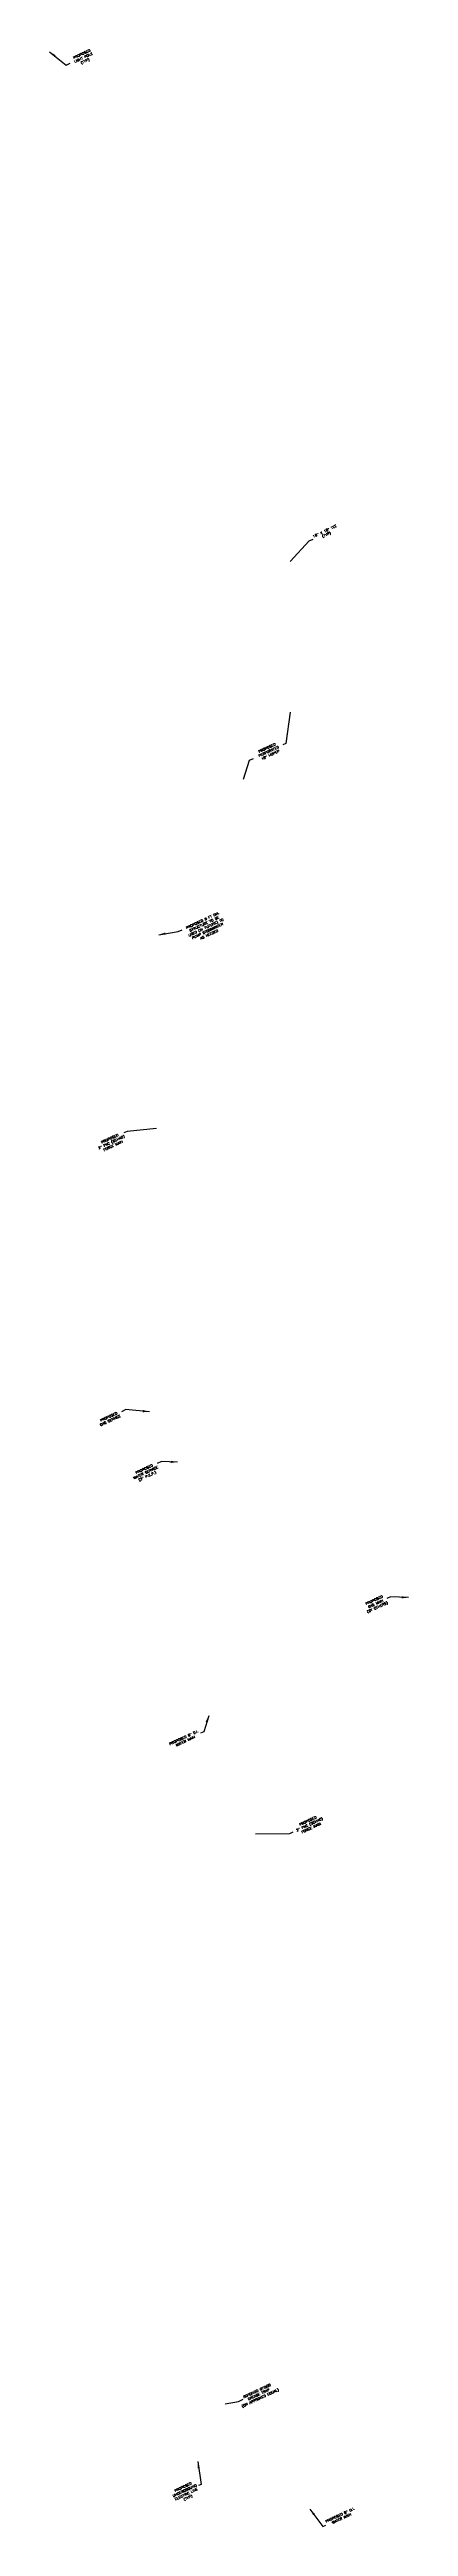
# Model space of a CAD drawing. Header units: feet. Extents: x 1024731 to 1026538, y 90903 to 93525.
# Drawn here: x 1025575 to 1025954, y 90903 to 93525 of the extents above; entities that cross this region are included whole.
import ezdxf
from ezdxf.enums import TextEntityAlignment as Align

# ---------------------------------------------------------------- set-up
doc = ezdxf.new("R2010")
doc.units = ezdxf.units.FT
doc.header["$MEASUREMENT"] = 0
for name, color, linetype in [('P7DRT', 3, 'Continuous'), ('P7SWT', 3, 'Continuous'), ('P7UTT', 3, 'Continuous')]:
    doc.layers.add(name, color=color, linetype=linetype)
doc.styles.add('60', font='simplex.shx', dxfattribs={"width": 1.15, "height": 6})
doc.dimstyles.get("Standard").update_dxf_attribs({"dimtxt": 0.18, "dimasz": 0.18, "dimexe": 0.18, "dimexo": 0.0625, "dimgap": 0.09, "dimtad": 0, "dimtih": 1, "dimtoh": 1, "dimdec": 4, "dimzin": 0, "dimdsep": 46, "dimtxsty": 'Standard', "dimcen": 0.09, "dimadec": 0, "dimazin": 0, "dimtfac": 1, "dimtdec": 4, "dimtofl": 0, "dimtmove": 0, "dimatfit": 3, "dimfxl": 1, "dimtolj": 1, "dimtzin": 0, "dimarcsym": 0})

msp = doc.modelspace()

# ---------------------------------------------------------------- texts
at = {"layer": 'P7DRT', "style": '60', "width": 1.15}
for s, p in [('18" X 18" TEE', (1025866.15892, 93014.39128)), ('(TYP)', (1025867.89769, 93010.66247)), ('PROPOSED', (1025805.07259, 92784.81589)), ('PERFORATED', (1025806.81136, 92781.08708)), ('18" HDPEP', (1025808.55013, 92777.35827))]:
    msp.add_text(s, height=2.4, rotation=25, dxfattribs=at).set_placement(p, align=Align.CENTER)
at = {"layer": 'P7SWT', "style": '60', "width": 1.15}
for s, p in [('2" PVC (SCH40)', (1025640.54254, 92367.36991)), ('PROPOSED', (1025638.80377, 92371.09872)), ('FORCE MAIN', (1025642.28131, 92363.64111)), ('2" PVC (SCH40)', (1025850.01726, 91645.09034)), ('PROPOSED', (1025848.27848, 91648.81915)), ('FORCE MAIN', (1025851.75603, 91641.36153)), ('ROTONDO GTI500', (1025794.4491, 91045.29769)), ('(OR APPROVED EQUAL)', (1025797.92664, 91037.84007)), ('GREASE TRAP', (1025796.18787, 91041.56888))]:
    msp.add_text(s, height=2.4, rotation=25, dxfattribs=at).set_placement(p, align=Align.CENTER)
at = {"layer": 'P7UTT', "style": '60', "width": 1.15}
for s, p in [('PROPOSED', (1025609.1601, 93519.42966)), ('LIGHT POLE', (1025610.89888, 93515.70086)), ('(TYP)', (1025612.63765, 93511.97205)), ('PROPOSED 8 FT DIA.', (1025736.99674, 92602.20726)), ('USED (IN FUTURE) TO', (1025740.47428, 92594.74964)), ('STRUCTURE TO BE', (1025738.73551, 92598.47845)), ('PUMP STORMWATER', (1025742.21305, 92591.02083)), ('AS NEEDED', (1025743.95182, 92587.29202)), ('PROPOSED', (1025637.68915, 92076.60453)), ('GAS SERVICE', (1025639.42793, 92072.87572)), ('WATER SERVICE', (1025676.82595, 92017.56295)), ('PROPOSED', (1025675.08718, 92021.29176)), ('(2" P.E.P.)', (1025678.56473, 92013.83414)), ('PROPOSED', (1025918.25441, 91882.49667)), ('(BY OTHERS)', (1025921.73195, 91875.03905)), ('GAS MAIN', (1025919.99318, 91878.76786)), ('PROPOSED 8" D.I.', (1025717.12731, 91737.01581)), ('WATER MAIN', (1025718.86608, 91733.287)), ('UNDERGROUND', (1025717.99465, 90939.74438)), ('PROPOSED', (1025716.25588, 90943.47319)), ('ELECTRIC LINE', (1025719.73342, 90936.01557)), ('(TYP)', (1025721.4722, 90932.28676)), ('PROPOSED 8" D.I.', (1025882.24417, 90913.92793)), ('WATER MAIN', (1025883.98294, 90910.19913))]:
    msp.add_text(s, height=2.4, rotation=25, dxfattribs=at).set_placement(p, align=Align.CENTER)

# ---------------------------------------------------------------- leaders
at = {"layer": 'P7DRT'}
for points in [[(1025828.95683, 92983.44302), (1025849.21283, 93005.09425), (1025853.22472, 93006.96502)], [(1025829.11068, 92823.88837), (1025824.5175, 92790.64327), (1025821.32269, 92789.15351)], [(1025779.85383, 92752.96866), (1025786.17999, 92772.7662), (1025790.4397, 92774.75254)]]:
    msp.add_leader(points, dimstyle='Standard', dxfattribs=at)
at = {"layer": 'P7SWT'}
for points in [[(1025687.76662, 92383.0042), (1025656.5588, 92379.87788), (1025653.05273, 92378.23777)], [(1025792.43758, 91636.09121), (1025828.59841, 91636.63459), (1025832.10448, 91638.2747)], [(1025760.44086, 91032.8139), (1025774.55346, 91035.31493), (1025779.41527, 91037.58203)]]:
    msp.add_leader(points, dimstyle='Standard', dxfattribs=at)
at = {"layer": 'P7UTT'}
for points in [[(1025574.70638, 93522.94215), (1025592.21611, 93508.91635), (1025596.40652, 93510.87037)], [(1025690.06891, 92588.15922), (1025710.58548, 92591.37285), (1025714.77588, 92593.32687)], [(1025680.48653, 92083.08459), (1025655.41118, 92085.31018), (1025650.7267, 92083.12578)], [(1025710.0591, 92029.85056), (1025692.93752, 92030.2575), (1025688.46625, 92028.17252)], [(1025954.0493, 91886.33652), (1025935.05614, 91887.17047), (1025931.18351, 91885.36463)], [(1025742.94072, 91761.29759), (1025737.62257, 91744.18999), (1025734.33626, 91742.65755)], [(1025731.25294, 90971.62943), (1025734.95918, 90947.35546), (1025732.22229, 90946.07923)], [(1025849.88663, 90921.34316), (1025863.61971, 90902.86489), (1025866.90602, 90904.39732)]]:
    msp.add_leader(points, dimstyle='Standard', override={"dimscale": 40, "dimexo": 0.0625, "dimdec": 4, "dimaunit": 0}, dxfattribs=at)

doc.saveas('drawing.dxf')
